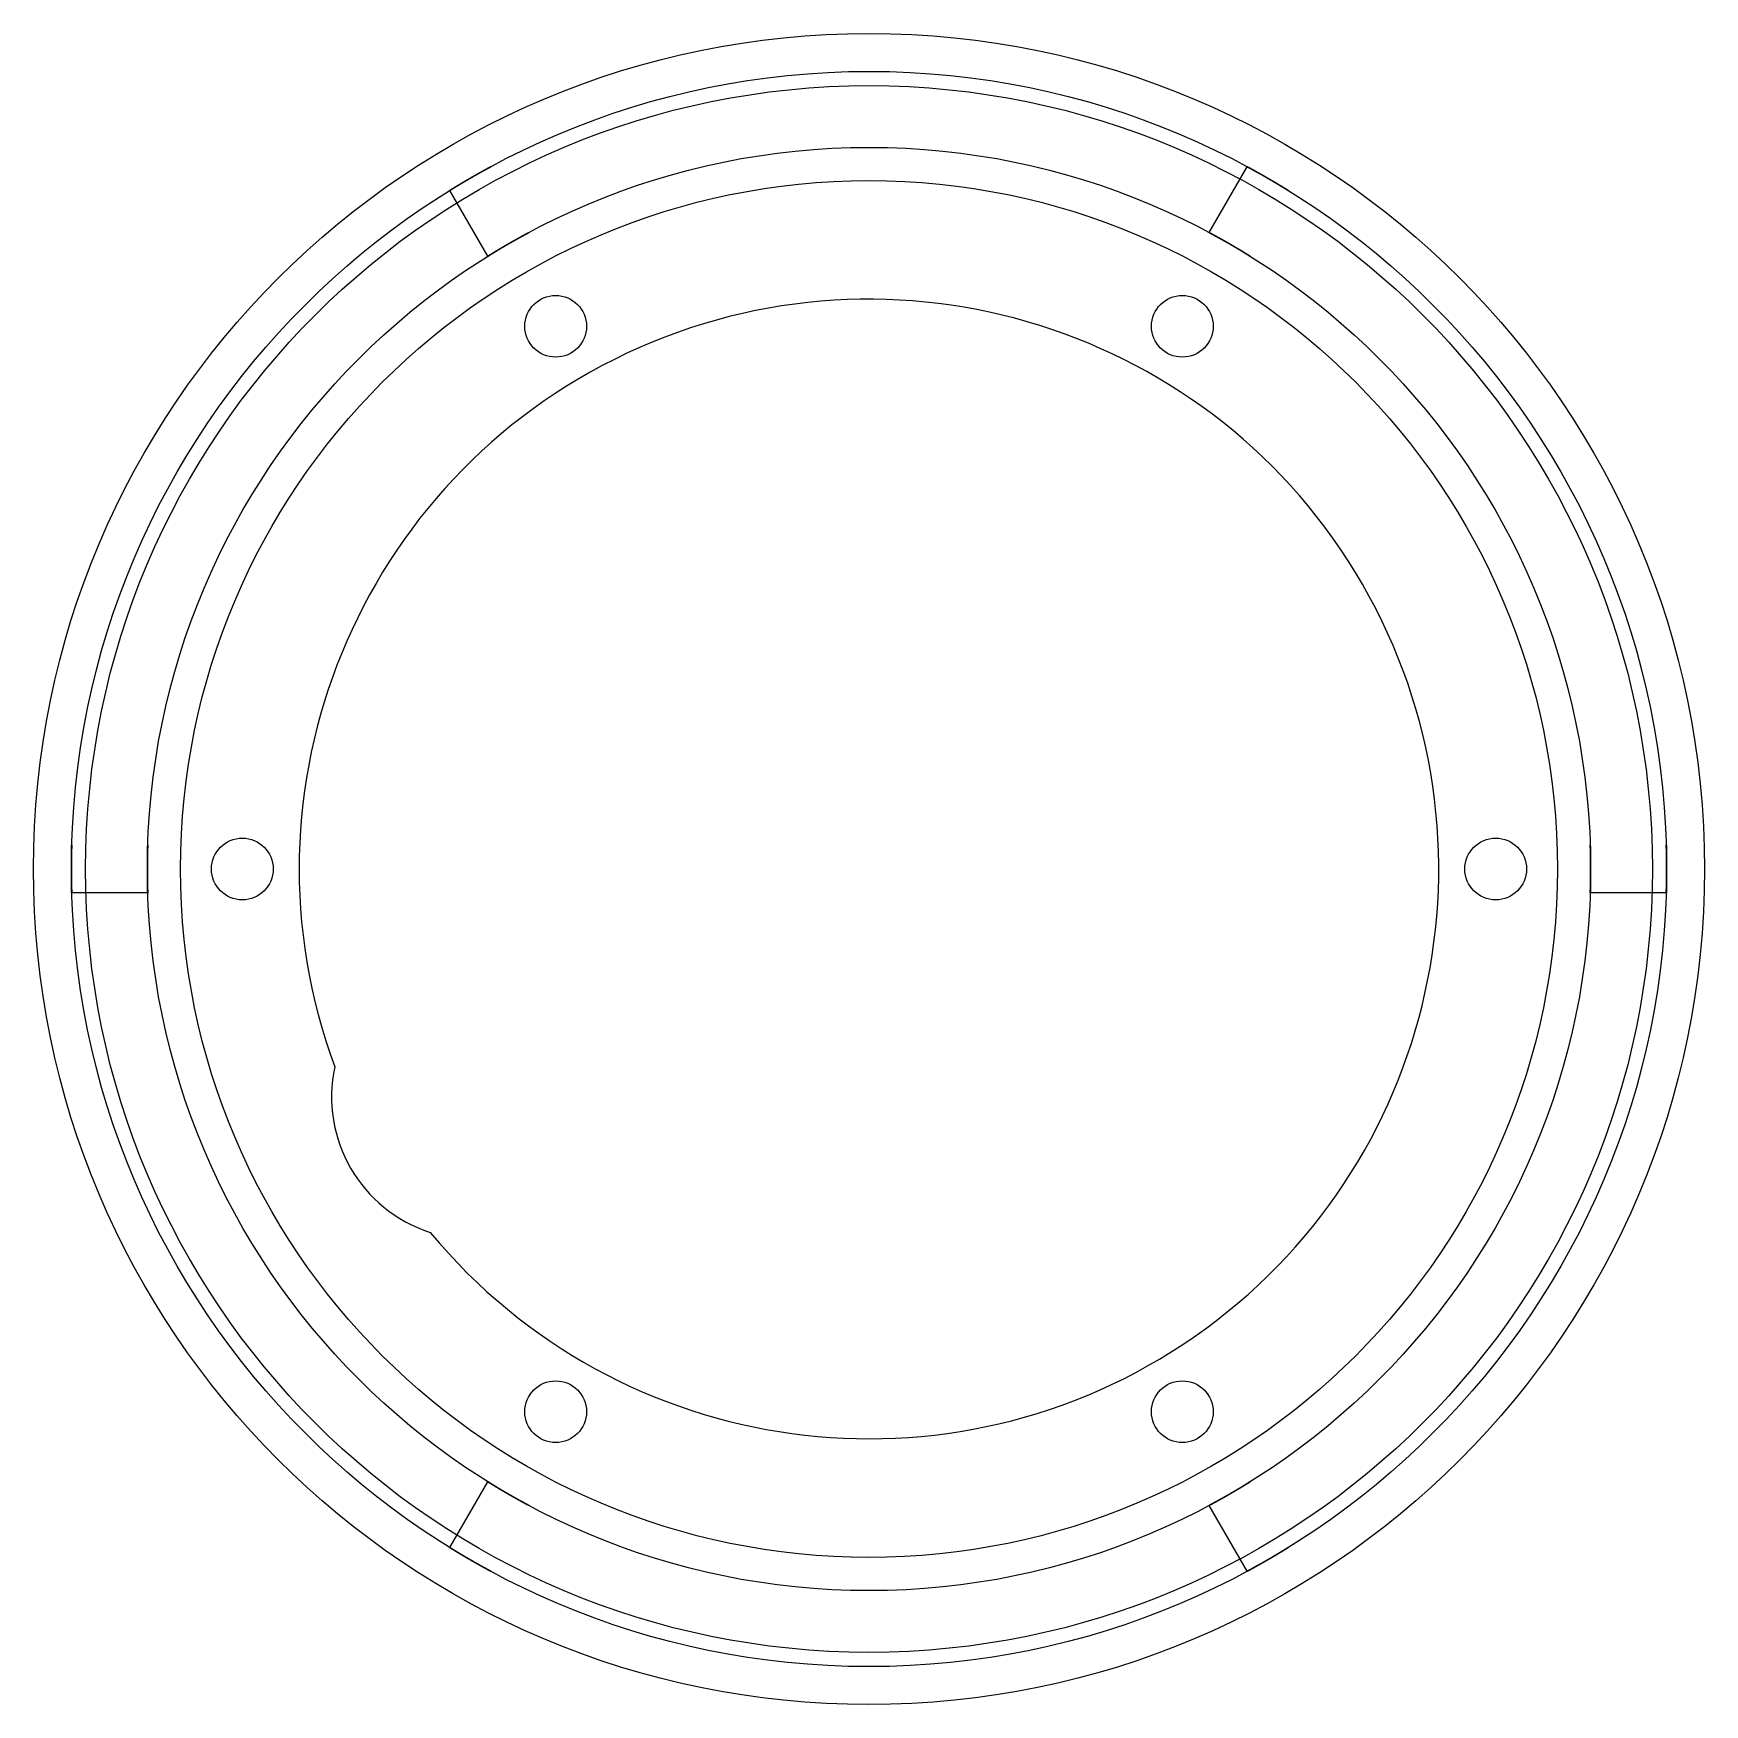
# Model space of a CAD drawing. Header units: millimetres. Extents: x -44 to 44, y -44 to 44.
import ezdxf

# ---------------------------------------------------------------- set-up
doc = ezdxf.new("R2010")
doc.units = ezdxf.units.MM

msp = doc.modelspace()

# ---------------------------------------------------------------- linework, layer by layer
for p, q in [((17.907, 33.516, 8.375), (19.908, 36.982, 8.375)), ((17.907, 33.516, 8.375), (19.908, 36.982, 8.375)), ((-20.072, 32.266, 8.375), (-22.073, 35.732, 8.375)), ((-20.072, 32.266, 8.375), (-22.073, 35.732, 8.375)), ((-15.688, 27.172, 6), (-15.688, 27.172, 3)), ((-15.688, 27.172, 6), (-15.688, 27.172, 3)), ((15.687, 27.172, 6), (15.687, 27.172, 3)), ((15.687, 27.172, 6), (15.687, 27.172, 3)), ((-44, 0, 3), (-44, 0, 5)), ((-44, 0, 3), (-44, 0, 5)), ((-42, 0, 12), (-42, 0, 9.625)), ((-42, 0, 7.125), (-42, 0, 5)), ((-42, 0, 7.125), (-42, 0, 5)), ((-42, 0, 12), (-42, 0, 9.625)), ((-41.25, 0), (-41.25, 0, 3)), ((-41.25, 0), (-41.25, 0, 3)), ((-31.375, 0, 6), (-31.375, 0, 3)), ((-31.375, 0, 6), (-31.375, 0, 3)), ((-38, 0, 6), (-38, 0, 7.125)), ((-38, 0, 9.625), (-38, 0, 12)), ((-38, 0, 9.625), (-38, 0, 12)), ((-38, 0, 6), (-38, 0, 7.125)), ((-36.25, 0), (-36.25, 0, 3)), ((-36.25, 0), (-36.25, 0, 3)), ((31.375, 0, 6), (31.375, 0, 3)), ((31.375, 0, 6), (31.375, 0, 3)), ((-37.979, -1.25, 8.375), (-41.981, -1.25, 8.375)), ((-37.979, -1.25, 8.375), (-41.981, -1.25, 8.375)), ((41.981, -1.25, 8.375), (37.979, -1.25, 8.375)), ((41.981, -1.25, 8.375), (37.979, -1.25, 8.375)), ((-28.132, -10.421, 6), (-28.132, -10.421, 3)), ((-28.132, -10.421, 6), (-28.132, -10.421, 3)), ((-23.103, -19.138, 6), (-23.103, -19.138, 3)), ((-23.103, -19.138, 6), (-23.103, -19.138, 3)), ((-15.688, -27.172, 6), (-15.688, -27.172, 3)), ((-15.688, -27.172, 6), (-15.688, -27.172, 3)), ((15.687, -27.172, 6), (15.687, -27.172, 3)), ((15.687, -27.172, 6), (15.687, -27.172, 3)), ((-22.073, -35.732, 8.375), (-20.072, -32.266, 8.375)), ((-22.073, -35.732, 8.375), (-20.072, -32.266, 8.375)), ((19.908, -36.982, 8.375), (17.907, -33.516, 8.375)), ((19.908, -36.982, 8.375), (17.907, -33.516, 8.375))]:
    msp.add_line(p, q)
for centre, radius in [((0, 0, 3), 44), ((0, 0, 5), 44), ((0, 0, 3), 44), ((0, 0, 5), 44), ((0, 0, 5), 42), ((0, 0, 5), 42), ((0, 0, 12), 42), ((0, 0, 12), 42), ((0, 0, 3), 41.25), ((0, 0), 41.25), ((0, 0, 3), 41.25), ((0, 0), 41.25), ((0, 0, 12), 38), ((0, 0, 6), 38), ((0, 0, 12), 38), ((0, 0, 6), 38), ((0, 0), 36.25), ((0, 0, 3), 36.25), ((0, 0), 36.25), ((0, 0, 3), 36.25), ((-16.5, 28.579, 3), 1.625), ((-16.5, 28.579, 6), 1.625), ((-16.5, 28.579, 3), 1.625), ((-16.5, 28.579, 6), 1.625), ((16.5, 28.579, 3), 1.625), ((16.5, 28.579, 6), 1.625), ((16.5, 28.579, 3), 1.625), ((16.5, 28.579, 6), 1.625), ((-33, 0, 3), 1.625), ((-33, 0, 6), 1.625), ((-33, 0, 3), 1.625), ((-33, 0, 6), 1.625), ((33, 0, 3), 1.625), ((33, 0, 6), 1.625), ((33, 0, 3), 1.625), ((33, 0, 6), 1.625), ((-16.5, -28.579, 3), 1.625), ((-16.5, -28.579, 6), 1.625), ((-16.5, -28.579, 3), 1.625), ((-16.5, -28.579, 6), 1.625), ((16.5, -28.579, 3), 1.625), ((16.5, -28.579, 6), 1.625), ((16.5, -28.579, 3), 1.625), ((16.5, -28.579, 6), 1.625)]:
    msp.add_circle(centre, radius)
for centre, radius, start, end in [((0, 0, 3), 30, -140.36299, 200.32627), ((0, 0, 6), 30, -140.36299, 200.32627), ((0, 0, 3), 30, -140.36299, 200.32627), ((0, 0, 6), 30, -140.36299, 200.32627), ((-20.8, -12, 3), 7.5, 167.84614, 252.11714), ((-20.8, -12, 6), 7.5, 167.84614, 252.11714), ((-20.8, -12, 6), 7.5, 167.84614, 252.11714), ((-20.8, -12, 3), 7.5, 167.84614, 252.11714)]:
    msp.add_arc(centre, radius, start, end)
for points, degree, knots in [([(-22.073, 35.732, 8.375), (-22.073, 35.732, 8.259), (-22.062, 35.739, 8.142), (-22.041, 35.752, 8.026), (-22.008, 35.772, 7.913), (-21.965, 35.799, 7.803), (-21.91, 35.833, 7.697), (-21.798, 35.901, 7.532), (-21.747, 35.931, 7.469), (-21.692, 35.965, 7.409), (-21.631, 36.002, 7.354), (-21.565, 36.041, 7.304), (-21.494, 36.084, 7.26), (-21.363, 36.161, 7.196), (-21.306, 36.195, 7.173), (-21.247, 36.229, 7.154), (-21.187, 36.265, 7.14), (-21.125, 36.301, 7.13), (-21.063, 36.337, 7.125), (-20.917, 36.421, 7.125), (-20.834, 36.469, 7.134), (-20.752, 36.515, 7.151), (-20.672, 36.561, 7.176), (-20.596, 36.603, 7.209), (-20.524, 36.644, 7.248), (-20.381, 36.724, 7.342), (-20.312, 36.762, 7.399), (-20.248, 36.797, 7.461), (-20.191, 36.829, 7.528), (-20.139, 36.857, 7.599), (-20.094, 36.881, 7.673), (-20.013, 36.925, 7.834), (-19.978, 36.944, 7.92), (-19.95, 36.959, 8.009), (-19.929, 36.971, 8.1), (-19.915, 36.978, 8.191), (-19.908, 36.982, 8.283), (-19.908, 36.982, 8.467), (-19.915, 36.978, 8.559), (-19.929, 36.971, 8.65), (-19.95, 36.959, 8.741), (-19.978, 36.944, 8.83), (-20.013, 36.925, 8.916), (-20.094, 36.881, 9.077), (-20.139, 36.857, 9.151), (-20.191, 36.829, 9.222), (-20.248, 36.797, 9.289), (-20.312, 36.762, 9.351), (-20.381, 36.724, 9.408), (-20.574, 36.616, 9.535), (-20.707, 36.541, 9.597), (-20.852, 36.459, 9.637), (-21.002, 36.373, 9.648), (-21.15, 36.287, 9.632), (-21.291, 36.204, 9.59), (-21.494, 36.084, 9.49), (-21.565, 36.041, 9.446), (-21.631, 36.002, 9.396), (-21.692, 35.965, 9.341), (-21.747, 35.931, 9.281), (-21.798, 35.901, 9.218), (-21.91, 35.833, 9.053), (-21.965, 35.799, 8.947), (-22.008, 35.772, 8.837), (-22.041, 35.752, 8.724), (-22.062, 35.739, 8.608), (-22.073, 35.732, 8.491), (-22.073, 35.732, 8.375)], 7, [0, 0, 0, 0, 0, 0, 0, 0, 0.356659, 0.356659, 0.356659, 0.356659, 0.356659, 0.356659, 0.595954, 0.595954, 0.595954, 0.595954, 0.595954, 0.595954, 0.769286, 0.769286, 0.769286, 0.769286, 0.769286, 0.769286, 1, 1, 1, 1, 1, 1, 1.25777, 1.25777, 1.25777, 1.25777, 1.25777, 1.25777, 1.539754, 1.539754, 1.539754, 1.539754, 1.539754, 1.539754, 1.821738, 1.821738, 1.821738, 1.821738, 1.821738, 1.821738, 2.079507, 2.079507, 2.079507, 2.079507, 2.079507, 2.079507, 2.481735, 2.481735, 2.481735, 2.481735, 2.481735, 2.481735, 2.720094, 2.720094, 2.720094, 2.720094, 2.720094, 2.720094, 3.075357, 3.075357, 3.075357, 3.075357, 3.075357, 3.075357, 3.075357, 3.075357]), ([(-22.073, 35.732, 8.375), (-22.073, 35.732, 8.259), (-22.062, 35.739, 8.142), (-22.041, 35.752, 8.026), (-22.008, 35.772, 7.913), (-21.965, 35.799, 7.803), (-21.91, 35.833, 7.697), (-21.798, 35.901, 7.532), (-21.747, 35.931, 7.469), (-21.692, 35.965, 7.409), (-21.631, 36.002, 7.354), (-21.565, 36.041, 7.304), (-21.494, 36.084, 7.26), (-21.363, 36.161, 7.196), (-21.306, 36.195, 7.173), (-21.247, 36.229, 7.154), (-21.187, 36.265, 7.14), (-21.125, 36.301, 7.13), (-21.063, 36.337, 7.125), (-20.917, 36.421, 7.125), (-20.834, 36.469, 7.134), (-20.752, 36.515, 7.151), (-20.672, 36.561, 7.176), (-20.596, 36.603, 7.209), (-20.524, 36.644, 7.248), (-20.381, 36.724, 7.342), (-20.312, 36.762, 7.399), (-20.248, 36.797, 7.461), (-20.191, 36.829, 7.528), (-20.139, 36.857, 7.599), (-20.094, 36.881, 7.673), (-20.013, 36.925, 7.834), (-19.978, 36.944, 7.92), (-19.95, 36.959, 8.009), (-19.929, 36.971, 8.1), (-19.915, 36.978, 8.191), (-19.908, 36.982, 8.283), (-19.908, 36.982, 8.467), (-19.915, 36.978, 8.559), (-19.929, 36.971, 8.65), (-19.95, 36.959, 8.741), (-19.978, 36.944, 8.83), (-20.013, 36.925, 8.916), (-20.094, 36.881, 9.077), (-20.139, 36.857, 9.151), (-20.191, 36.829, 9.222), (-20.248, 36.797, 9.289), (-20.312, 36.762, 9.351), (-20.381, 36.724, 9.408), (-20.574, 36.616, 9.535), (-20.707, 36.541, 9.597), (-20.852, 36.459, 9.637), (-21.002, 36.373, 9.648), (-21.15, 36.287, 9.632), (-21.291, 36.204, 9.59), (-21.494, 36.084, 9.49), (-21.565, 36.041, 9.446), (-21.631, 36.002, 9.396), (-21.692, 35.965, 9.341), (-21.747, 35.931, 9.281), (-21.798, 35.901, 9.218), (-21.91, 35.833, 9.053), (-21.965, 35.799, 8.947), (-22.008, 35.772, 8.837), (-22.041, 35.752, 8.724), (-22.062, 35.739, 8.608), (-22.073, 35.732, 8.491), (-22.073, 35.732, 8.375)], 7, [0, 0, 0, 0, 0, 0, 0, 0, 0.356659, 0.356659, 0.356659, 0.356659, 0.356659, 0.356659, 0.595954, 0.595954, 0.595954, 0.595954, 0.595954, 0.595954, 0.769286, 0.769286, 0.769286, 0.769286, 0.769286, 0.769286, 1, 1, 1, 1, 1, 1, 1.25777, 1.25777, 1.25777, 1.25777, 1.25777, 1.25777, 1.539754, 1.539754, 1.539754, 1.539754, 1.539754, 1.539754, 1.821738, 1.821738, 1.821738, 1.821738, 1.821738, 1.821738, 2.079507, 2.079507, 2.079507, 2.079507, 2.079507, 2.079507, 2.481735, 2.481735, 2.481735, 2.481735, 2.481735, 2.481735, 2.720094, 2.720094, 2.720094, 2.720094, 2.720094, 2.720094, 3.075357, 3.075357, 3.075357, 3.075357, 3.075357, 3.075357, 3.075357, 3.075357]), ([(19.908, 36.982, 8.375), (19.908, 36.982, 8.259), (19.919, 36.976, 8.142), (19.942, 36.964, 8.026), (19.975, 36.946, 7.913), (20.02, 36.921, 7.803), (20.077, 36.891, 7.697), (20.192, 36.828, 7.532), (20.244, 36.799, 7.469), (20.301, 36.768, 7.409), (20.363, 36.734, 7.354), (20.43, 36.696, 7.304), (20.503, 36.656, 7.26), (20.635, 36.582, 7.196), (20.692, 36.549, 7.173), (20.752, 36.515, 7.154), (20.813, 36.481, 7.14), (20.875, 36.445, 7.13), (20.937, 36.409, 7.125), (21.083, 36.325, 7.125), (21.166, 36.277, 7.134), (21.247, 36.229, 7.151), (21.326, 36.183, 7.176), (21.402, 36.138, 7.209), (21.473, 36.096, 7.248), (21.613, 36.012, 7.342), (21.681, 35.971, 7.399), (21.743, 35.934, 7.461), (21.799, 35.9, 7.528), (21.849, 35.869, 7.599), (21.893, 35.843, 7.673), (21.972, 35.794, 7.834), (22.006, 35.774, 7.92), (22.033, 35.757, 8.009), (22.053, 35.744, 8.1), (22.067, 35.736, 8.191), (22.073, 35.732, 8.283), (22.073, 35.732, 8.467), (22.067, 35.736, 8.559), (22.053, 35.744, 8.65), (22.033, 35.757, 8.741), (22.006, 35.774, 8.83), (21.972, 35.794, 8.916), (21.893, 35.843, 9.077), (21.849, 35.869, 9.151), (21.799, 35.9, 9.222), (21.743, 35.934, 9.289), (21.681, 35.971, 9.351), (21.613, 36.012, 9.408), (21.423, 36.126, 9.535), (21.292, 36.203, 9.597), (21.149, 36.288, 9.637), (20.999, 36.375, 9.648), (20.85, 36.46, 9.632), (20.708, 36.54, 9.59), (20.503, 36.656, 9.49), (20.43, 36.696, 9.446), (20.363, 36.734, 9.396), (20.301, 36.768, 9.341), (20.244, 36.799, 9.281), (20.192, 36.828, 9.218), (20.077, 36.891, 9.053), (20.02, 36.921, 8.947), (19.975, 36.946, 8.837), (19.942, 36.964, 8.724), (19.919, 36.976, 8.608), (19.908, 36.982, 8.491), (19.908, 36.982, 8.375)], 7, [0, 0, 0, 0, 0, 0, 0, 0, 0.356659, 0.356659, 0.356659, 0.356659, 0.356659, 0.356659, 0.595954, 0.595954, 0.595954, 0.595954, 0.595954, 0.595954, 0.769286, 0.769286, 0.769286, 0.769286, 0.769286, 0.769286, 1, 1, 1, 1, 1, 1, 1.25777, 1.25777, 1.25777, 1.25777, 1.25777, 1.25777, 1.539754, 1.539754, 1.539754, 1.539754, 1.539754, 1.539754, 1.821738, 1.821738, 1.821738, 1.821738, 1.821738, 1.821738, 2.079507, 2.079507, 2.079507, 2.079507, 2.079507, 2.079507, 2.481735, 2.481735, 2.481735, 2.481735, 2.481735, 2.481735, 2.720094, 2.720094, 2.720094, 2.720094, 2.720094, 2.720094, 3.075357, 3.075357, 3.075357, 3.075357, 3.075357, 3.075357, 3.075357, 3.075357]), ([(19.908, 36.982, 8.375), (19.908, 36.982, 8.259), (19.919, 36.976, 8.142), (19.942, 36.964, 8.026), (19.975, 36.946, 7.913), (20.02, 36.921, 7.803), (20.077, 36.891, 7.697), (20.192, 36.828, 7.532), (20.244, 36.799, 7.469), (20.301, 36.768, 7.409), (20.363, 36.734, 7.354), (20.43, 36.696, 7.304), (20.503, 36.656, 7.26), (20.635, 36.582, 7.196), (20.692, 36.549, 7.173), (20.752, 36.515, 7.154), (20.813, 36.481, 7.14), (20.875, 36.445, 7.13), (20.937, 36.409, 7.125), (21.083, 36.325, 7.125), (21.166, 36.277, 7.134), (21.247, 36.229, 7.151), (21.326, 36.183, 7.176), (21.402, 36.138, 7.209), (21.473, 36.096, 7.248), (21.613, 36.012, 7.342), (21.681, 35.971, 7.399), (21.743, 35.934, 7.461), (21.799, 35.9, 7.528), (21.849, 35.869, 7.599), (21.893, 35.843, 7.673), (21.972, 35.794, 7.834), (22.006, 35.774, 7.92), (22.033, 35.757, 8.009), (22.053, 35.744, 8.1), (22.067, 35.736, 8.191), (22.073, 35.732, 8.283), (22.073, 35.732, 8.467), (22.067, 35.736, 8.559), (22.053, 35.744, 8.65), (22.033, 35.757, 8.741), (22.006, 35.774, 8.83), (21.972, 35.794, 8.916), (21.893, 35.843, 9.077), (21.849, 35.869, 9.151), (21.799, 35.9, 9.222), (21.743, 35.934, 9.289), (21.681, 35.971, 9.351), (21.613, 36.012, 9.408), (21.423, 36.126, 9.535), (21.292, 36.203, 9.597), (21.149, 36.288, 9.637), (20.999, 36.375, 9.648), (20.85, 36.46, 9.632), (20.708, 36.54, 9.59), (20.503, 36.656, 9.49), (20.43, 36.696, 9.446), (20.363, 36.734, 9.396), (20.301, 36.768, 9.341), (20.244, 36.799, 9.281), (20.192, 36.828, 9.218), (20.077, 36.891, 9.053), (20.02, 36.921, 8.947), (19.975, 36.946, 8.837), (19.942, 36.964, 8.724), (19.919, 36.976, 8.608), (19.908, 36.982, 8.491), (19.908, 36.982, 8.375)], 7, [0, 0, 0, 0, 0, 0, 0, 0, 0.356659, 0.356659, 0.356659, 0.356659, 0.356659, 0.356659, 0.595954, 0.595954, 0.595954, 0.595954, 0.595954, 0.595954, 0.769286, 0.769286, 0.769286, 0.769286, 0.769286, 0.769286, 1, 1, 1, 1, 1, 1, 1.25777, 1.25777, 1.25777, 1.25777, 1.25777, 1.25777, 1.539754, 1.539754, 1.539754, 1.539754, 1.539754, 1.539754, 1.821738, 1.821738, 1.821738, 1.821738, 1.821738, 1.821738, 2.079507, 2.079507, 2.079507, 2.079507, 2.079507, 2.079507, 2.481735, 2.481735, 2.481735, 2.481735, 2.481735, 2.481735, 2.720094, 2.720094, 2.720094, 2.720094, 2.720094, 2.720094, 3.075357, 3.075357, 3.075357, 3.075357, 3.075357, 3.075357, 3.075357, 3.075357]), ([(-20.072, 32.266, 8.375), (-20.072, 32.266, 8.258), (-20.061, 32.273, 8.142), (-20.04, 32.286, 8.026), (-20.008, 32.306, 7.913), (-19.964, 32.333, 7.803), (-19.909, 32.367, 7.697), (-19.797, 32.436, 7.532), (-19.747, 32.466, 7.469), (-19.691, 32.5, 7.409), (-19.63, 32.537, 7.354), (-19.564, 32.577, 7.304), (-19.493, 32.619, 7.26), (-19.363, 32.697, 7.196), (-19.306, 32.73, 7.173), (-19.247, 32.765, 7.154), (-19.187, 32.801, 7.14), (-19.125, 32.837, 7.13), (-19.063, 32.873, 7.125), (-18.917, 32.957, 7.125), (-18.834, 33.005, 7.134), (-18.752, 33.051, 7.151), (-18.672, 33.096, 7.176), (-18.596, 33.139, 7.209), (-18.524, 33.18, 7.248), (-18.381, 33.259, 7.342), (-18.311, 33.297, 7.399), (-18.247, 33.332, 7.461), (-18.19, 33.364, 7.528), (-18.139, 33.391, 7.599), (-18.094, 33.416, 7.673), (-18.012, 33.46, 7.834), (-17.977, 33.479, 7.92), (-17.949, 33.494, 8.009), (-17.928, 33.505, 8.1), (-17.914, 33.512, 8.191), (-17.907, 33.516, 8.283), (-17.907, 33.516, 8.467), (-17.914, 33.512, 8.559), (-17.928, 33.505, 8.65), (-17.949, 33.494, 8.741), (-17.977, 33.479, 8.83), (-18.012, 33.46, 8.916), (-18.094, 33.416, 9.077), (-18.139, 33.391, 9.151), (-18.19, 33.364, 9.222), (-18.247, 33.332, 9.289), (-18.311, 33.297, 9.351), (-18.381, 33.259, 9.408), (-18.574, 33.152, 9.535), (-18.707, 33.077, 9.597), (-18.852, 32.995, 9.637), (-19.002, 32.909, 9.648), (-19.15, 32.822, 9.632), (-19.291, 32.74, 9.59), (-19.493, 32.619, 9.49), (-19.564, 32.577, 9.446), (-19.63, 32.537, 9.396), (-19.691, 32.5, 9.341), (-19.747, 32.466, 9.281), (-19.797, 32.436, 9.218), (-19.909, 32.367, 9.053), (-19.964, 32.333, 8.947), (-20.008, 32.306, 8.837), (-20.04, 32.286, 8.724), (-20.061, 32.273, 8.608), (-20.072, 32.266, 8.491), (-20.072, 32.266, 8.375)], 7, [0, 0, 0, 0, 0, 0, 0, 0, 0.356652, 0.356652, 0.356652, 0.356652, 0.356652, 0.356652, 0.59595, 0.59595, 0.59595, 0.59595, 0.59595, 0.59595, 0.769283, 0.769283, 0.769283, 0.769283, 0.769283, 0.769283, 1, 1, 1, 1, 1, 1, 1.257771, 1.257771, 1.257771, 1.257771, 1.257771, 1.257771, 1.539749, 1.539749, 1.539749, 1.539749, 1.539749, 1.539749, 1.821727, 1.821727, 1.821727, 1.821727, 1.821727, 1.821727, 2.079499, 2.079499, 2.079499, 2.079499, 2.079499, 2.079499, 2.48173, 2.48173, 2.48173, 2.48173, 2.48173, 2.48173, 2.720091, 2.720091, 2.720091, 2.720091, 2.720091, 2.720091, 3.075346, 3.075346, 3.075346, 3.075346, 3.075346, 3.075346, 3.075346, 3.075346]), ([(-20.072, 32.266, 8.375), (-20.072, 32.266, 8.258), (-20.061, 32.273, 8.142), (-20.04, 32.286, 8.026), (-20.008, 32.306, 7.913), (-19.964, 32.333, 7.803), (-19.909, 32.367, 7.697), (-19.797, 32.436, 7.532), (-19.747, 32.466, 7.469), (-19.691, 32.5, 7.409), (-19.63, 32.537, 7.354), (-19.564, 32.577, 7.304), (-19.493, 32.619, 7.26), (-19.363, 32.697, 7.196), (-19.306, 32.73, 7.173), (-19.247, 32.765, 7.154), (-19.187, 32.801, 7.14), (-19.125, 32.837, 7.13), (-19.063, 32.873, 7.125), (-18.917, 32.957, 7.125), (-18.834, 33.005, 7.134), (-18.752, 33.051, 7.151), (-18.672, 33.096, 7.176), (-18.596, 33.139, 7.209), (-18.524, 33.18, 7.248), (-18.381, 33.259, 7.342), (-18.311, 33.297, 7.399), (-18.247, 33.332, 7.461), (-18.19, 33.364, 7.528), (-18.139, 33.391, 7.599), (-18.094, 33.416, 7.673), (-18.012, 33.46, 7.834), (-17.977, 33.479, 7.92), (-17.949, 33.494, 8.009), (-17.928, 33.505, 8.1), (-17.914, 33.512, 8.191), (-17.907, 33.516, 8.283), (-17.907, 33.516, 8.467), (-17.914, 33.512, 8.559), (-17.928, 33.505, 8.65), (-17.949, 33.494, 8.741), (-17.977, 33.479, 8.83), (-18.012, 33.46, 8.916), (-18.094, 33.416, 9.077), (-18.139, 33.391, 9.151), (-18.19, 33.364, 9.222), (-18.247, 33.332, 9.289), (-18.311, 33.297, 9.351), (-18.381, 33.259, 9.408), (-18.574, 33.152, 9.535), (-18.707, 33.077, 9.597), (-18.852, 32.995, 9.637), (-19.002, 32.909, 9.648), (-19.15, 32.822, 9.632), (-19.291, 32.74, 9.59), (-19.493, 32.619, 9.49), (-19.564, 32.577, 9.446), (-19.63, 32.537, 9.396), (-19.691, 32.5, 9.341), (-19.747, 32.466, 9.281), (-19.797, 32.436, 9.218), (-19.909, 32.367, 9.053), (-19.964, 32.333, 8.947), (-20.008, 32.306, 8.837), (-20.04, 32.286, 8.724), (-20.061, 32.273, 8.608), (-20.072, 32.266, 8.491), (-20.072, 32.266, 8.375)], 7, [0, 0, 0, 0, 0, 0, 0, 0, 0.356652, 0.356652, 0.356652, 0.356652, 0.356652, 0.356652, 0.59595, 0.59595, 0.59595, 0.59595, 0.59595, 0.59595, 0.769283, 0.769283, 0.769283, 0.769283, 0.769283, 0.769283, 1, 1, 1, 1, 1, 1, 1.257771, 1.257771, 1.257771, 1.257771, 1.257771, 1.257771, 1.539749, 1.539749, 1.539749, 1.539749, 1.539749, 1.539749, 1.821727, 1.821727, 1.821727, 1.821727, 1.821727, 1.821727, 2.079499, 2.079499, 2.079499, 2.079499, 2.079499, 2.079499, 2.48173, 2.48173, 2.48173, 2.48173, 2.48173, 2.48173, 2.720091, 2.720091, 2.720091, 2.720091, 2.720091, 2.720091, 3.075346, 3.075346, 3.075346, 3.075346, 3.075346, 3.075346, 3.075346, 3.075346]), ([(17.907, 33.516, 8.375), (17.907, 33.516, 8.258), (17.918, 33.51, 8.142), (17.941, 33.498, 8.026), (17.974, 33.48, 7.913), (18.02, 33.456, 7.803), (18.076, 33.425, 7.697), (18.192, 33.363, 7.532), (18.243, 33.335, 7.469), (18.3, 33.303, 7.409), (18.363, 33.269, 7.354), (18.43, 33.232, 7.304), (18.502, 33.191, 7.26), (18.634, 33.117, 7.196), (18.692, 33.085, 7.173), (18.752, 33.051, 7.154), (18.813, 33.016, 7.14), (18.875, 32.981, 7.13), (18.937, 32.945, 7.125), (19.083, 32.861, 7.125), (19.166, 32.813, 7.134), (19.247, 32.765, 7.151), (19.326, 32.719, 7.176), (19.401, 32.674, 7.209), (19.472, 32.632, 7.248), (19.613, 32.548, 7.342), (19.681, 32.507, 7.399), (19.743, 32.469, 7.461), (19.799, 32.435, 7.528), (19.849, 32.404, 7.599), (19.892, 32.378, 7.673), (19.971, 32.329, 7.834), (20.005, 32.308, 7.92), (20.032, 32.291, 8.009), (20.052, 32.279, 8.1), (20.066, 32.27, 8.191), (20.072, 32.266, 8.283), (20.072, 32.266, 8.467), (20.066, 32.27, 8.559), (20.052, 32.279, 8.65), (20.032, 32.291, 8.741), (20.005, 32.308, 8.83), (19.971, 32.329, 8.916), (19.892, 32.378, 9.077), (19.849, 32.404, 9.151), (19.799, 32.435, 9.222), (19.743, 32.469, 9.289), (19.681, 32.507, 9.351), (19.613, 32.548, 9.408), (19.423, 32.661, 9.535), (19.292, 32.739, 9.597), (19.149, 32.824, 9.637), (18.999, 32.911, 9.648), (18.85, 32.996, 9.632), (18.708, 33.076, 9.59), (18.502, 33.191, 9.49), (18.43, 33.232, 9.446), (18.363, 33.269, 9.396), (18.3, 33.303, 9.341), (18.243, 33.335, 9.281), (18.192, 33.363, 9.218), (18.076, 33.425, 9.053), (18.02, 33.456, 8.947), (17.974, 33.48, 8.837), (17.941, 33.498, 8.724), (17.918, 33.51, 8.608), (17.907, 33.516, 8.491), (17.907, 33.516, 8.375)], 7, [0, 0, 0, 0, 0, 0, 0, 0, 0.356652, 0.356652, 0.356652, 0.356652, 0.356652, 0.356652, 0.59595, 0.59595, 0.59595, 0.59595, 0.59595, 0.59595, 0.769283, 0.769283, 0.769283, 0.769283, 0.769283, 0.769283, 1, 1, 1, 1, 1, 1, 1.257771, 1.257771, 1.257771, 1.257771, 1.257771, 1.257771, 1.539749, 1.539749, 1.539749, 1.539749, 1.539749, 1.539749, 1.821727, 1.821727, 1.821727, 1.821727, 1.821727, 1.821727, 2.079499, 2.079499, 2.079499, 2.079499, 2.079499, 2.079499, 2.48173, 2.48173, 2.48173, 2.48173, 2.48173, 2.48173, 2.720091, 2.720091, 2.720091, 2.720091, 2.720091, 2.720091, 3.075346, 3.075346, 3.075346, 3.075346, 3.075346, 3.075346, 3.075346, 3.075346]), ([(17.907, 33.516, 8.375), (17.907, 33.516, 8.258), (17.918, 33.51, 8.142), (17.941, 33.498, 8.026), (17.974, 33.48, 7.913), (18.02, 33.456, 7.803), (18.076, 33.425, 7.697), (18.192, 33.363, 7.532), (18.243, 33.335, 7.469), (18.3, 33.303, 7.409), (18.363, 33.269, 7.354), (18.43, 33.232, 7.304), (18.502, 33.191, 7.26), (18.634, 33.117, 7.196), (18.692, 33.085, 7.173), (18.752, 33.051, 7.154), (18.813, 33.016, 7.14), (18.875, 32.981, 7.13), (18.937, 32.945, 7.125), (19.083, 32.861, 7.125), (19.166, 32.813, 7.134), (19.247, 32.765, 7.151), (19.326, 32.719, 7.176), (19.401, 32.674, 7.209), (19.472, 32.632, 7.248), (19.613, 32.548, 7.342), (19.681, 32.507, 7.399), (19.743, 32.469, 7.461), (19.799, 32.435, 7.528), (19.849, 32.404, 7.599), (19.892, 32.378, 7.673), (19.971, 32.329, 7.834), (20.005, 32.308, 7.92), (20.032, 32.291, 8.009), (20.052, 32.279, 8.1), (20.066, 32.27, 8.191), (20.072, 32.266, 8.283), (20.072, 32.266, 8.467), (20.066, 32.27, 8.559), (20.052, 32.279, 8.65), (20.032, 32.291, 8.741), (20.005, 32.308, 8.83), (19.971, 32.329, 8.916), (19.892, 32.378, 9.077), (19.849, 32.404, 9.151), (19.799, 32.435, 9.222), (19.743, 32.469, 9.289), (19.681, 32.507, 9.351), (19.613, 32.548, 9.408), (19.423, 32.661, 9.535), (19.292, 32.739, 9.597), (19.149, 32.824, 9.637), (18.999, 32.911, 9.648), (18.85, 32.996, 9.632), (18.708, 33.076, 9.59), (18.502, 33.191, 9.49), (18.43, 33.232, 9.446), (18.363, 33.269, 9.396), (18.3, 33.303, 9.341), (18.243, 33.335, 9.281), (18.192, 33.363, 9.218), (18.076, 33.425, 9.053), (18.02, 33.456, 8.947), (17.974, 33.48, 8.837), (17.941, 33.498, 8.724), (17.918, 33.51, 8.608), (17.907, 33.516, 8.491), (17.907, 33.516, 8.375)], 7, [0, 0, 0, 0, 0, 0, 0, 0, 0.356652, 0.356652, 0.356652, 0.356652, 0.356652, 0.356652, 0.59595, 0.59595, 0.59595, 0.59595, 0.59595, 0.59595, 0.769283, 0.769283, 0.769283, 0.769283, 0.769283, 0.769283, 1, 1, 1, 1, 1, 1, 1.257771, 1.257771, 1.257771, 1.257771, 1.257771, 1.257771, 1.539749, 1.539749, 1.539749, 1.539749, 1.539749, 1.539749, 1.821727, 1.821727, 1.821727, 1.821727, 1.821727, 1.821727, 2.079499, 2.079499, 2.079499, 2.079499, 2.079499, 2.079499, 2.48173, 2.48173, 2.48173, 2.48173, 2.48173, 2.48173, 2.720091, 2.720091, 2.720091, 2.720091, 2.720091, 2.720091, 3.075346, 3.075346, 3.075346, 3.075346, 3.075346, 3.075346, 3.075346, 3.075346]), ([(-42, 0, 7.125), (-42, 0.112, 7.125), (-42, 0.224, 7.137), (-41.999, 0.333, 7.161), (-41.998, 0.437, 7.196), (-41.997, 0.535, 7.24), (-41.994, 0.726, 7.351), (-41.992, 0.817, 7.418), (-41.991, 0.898, 7.493), (-41.989, 0.97, 7.575), (-41.987, 1.031, 7.661), (-41.985, 1.139, 7.848), (-41.983, 1.184, 7.949), (-41.982, 1.217, 8.054), (-41.982, 1.239, 8.16), (-41.981, 1.25, 8.268), (-41.981, 1.25, 8.482), (-41.982, 1.239, 8.59), (-41.982, 1.217, 8.696), (-41.983, 1.184, 8.801), (-41.985, 1.139, 8.902), (-41.987, 1.031, 9.089), (-41.989, 0.97, 9.175), (-41.991, 0.898, 9.257), (-41.992, 0.817, 9.332), (-41.994, 0.726, 9.399), (-41.997, 0.535, 9.51), (-41.998, 0.437, 9.554), (-41.999, 0.333, 9.589), (-42, 0.224, 9.613), (-42, 0.112, 9.625), (-42, 0, 9.625)], 6, [0, 0, 0, 0, 0, 0, 0, 1, 1, 1, 1, 1, 2.11727, 2.11727, 2.11727, 2.11727, 2.11727, 3.339494, 3.339494, 3.339494, 3.339494, 3.339494, 4.561719, 4.561719, 4.561719, 4.561719, 4.561719, 5.678988, 5.678988, 5.678988, 5.678988, 5.678988, 6.679004, 6.679004, 6.679004, 6.679004, 6.679004, 6.679004, 6.679004]), ([(-42, 0, 7.125), (-42, 0.112, 7.125), (-42, 0.224, 7.137), (-41.999, 0.333, 7.161), (-41.998, 0.437, 7.196), (-41.997, 0.535, 7.24), (-41.994, 0.726, 7.351), (-41.992, 0.817, 7.418), (-41.991, 0.898, 7.493), (-41.989, 0.97, 7.575), (-41.987, 1.031, 7.661), (-41.985, 1.139, 7.848), (-41.983, 1.184, 7.949), (-41.982, 1.217, 8.054), (-41.982, 1.239, 8.16), (-41.981, 1.25, 8.268), (-41.981, 1.25, 8.482), (-41.982, 1.239, 8.59), (-41.982, 1.217, 8.696), (-41.983, 1.184, 8.801), (-41.985, 1.139, 8.902), (-41.987, 1.031, 9.089), (-41.989, 0.97, 9.175), (-41.991, 0.898, 9.257), (-41.992, 0.817, 9.332), (-41.994, 0.726, 9.399), (-41.997, 0.535, 9.51), (-41.998, 0.437, 9.554), (-41.999, 0.333, 9.589), (-42, 0.224, 9.613), (-42, 0.112, 9.625), (-42, 0, 9.625)], 6, [0, 0, 0, 0, 0, 0, 0, 1, 1, 1, 1, 1, 2.11727, 2.11727, 2.11727, 2.11727, 2.11727, 3.339494, 3.339494, 3.339494, 3.339494, 3.339494, 4.561719, 4.561719, 4.561719, 4.561719, 4.561719, 5.678988, 5.678988, 5.678988, 5.678988, 5.678988, 6.679004, 6.679004, 6.679004, 6.679004, 6.679004, 6.679004, 6.679004]), ([(-38, 0, 7.125), (-38, 0.112, 7.125), (-38, 0.224, 7.137), (-37.999, 0.333, 7.161), (-37.998, 0.437, 7.196), (-37.996, 0.535, 7.24), (-37.993, 0.726, 7.351), (-37.991, 0.817, 7.418), (-37.99, 0.898, 7.493), (-37.988, 0.97, 7.575), (-37.986, 1.031, 7.661), (-37.983, 1.139, 7.848), (-37.982, 1.184, 7.949), (-37.981, 1.217, 8.054), (-37.98, 1.239, 8.16), (-37.979, 1.25, 8.268), (-37.979, 1.25, 8.482), (-37.98, 1.239, 8.59), (-37.981, 1.217, 8.696), (-37.982, 1.184, 8.801), (-37.983, 1.139, 8.902), (-37.986, 1.031, 9.089), (-37.988, 0.97, 9.175), (-37.99, 0.898, 9.257), (-37.991, 0.817, 9.332), (-37.993, 0.726, 9.399), (-37.996, 0.535, 9.51), (-37.998, 0.437, 9.554), (-37.999, 0.333, 9.589), (-38, 0.224, 9.613), (-38, 0.112, 9.625), (-38, 0, 9.625)], 6, [0, 0, 0, 0, 0, 0, 0, 1, 1, 1, 1, 1, 2.117264, 2.117264, 2.117264, 2.117264, 2.117264, 3.339448, 3.339448, 3.339448, 3.339448, 3.339448, 4.561631, 4.561631, 4.561631, 4.561631, 4.561631, 5.678896, 5.678896, 5.678896, 5.678896, 5.678896, 6.678911, 6.678911, 6.678911, 6.678911, 6.678911, 6.678911, 6.678911]), ([(-38, 0, 7.125), (-38, 0.112, 7.125), (-38, 0.224, 7.137), (-37.999, 0.333, 7.161), (-37.998, 0.437, 7.196), (-37.996, 0.535, 7.24), (-37.993, 0.726, 7.351), (-37.991, 0.817, 7.418), (-37.99, 0.898, 7.493), (-37.988, 0.97, 7.575), (-37.986, 1.031, 7.661), (-37.983, 1.139, 7.848), (-37.982, 1.184, 7.949), (-37.981, 1.217, 8.054), (-37.98, 1.239, 8.16), (-37.979, 1.25, 8.268), (-37.979, 1.25, 8.482), (-37.98, 1.239, 8.59), (-37.981, 1.217, 8.696), (-37.982, 1.184, 8.801), (-37.983, 1.139, 8.902), (-37.986, 1.031, 9.089), (-37.988, 0.97, 9.175), (-37.99, 0.898, 9.257), (-37.991, 0.817, 9.332), (-37.993, 0.726, 9.399), (-37.996, 0.535, 9.51), (-37.998, 0.437, 9.554), (-37.999, 0.333, 9.589), (-38, 0.224, 9.613), (-38, 0.112, 9.625), (-38, 0, 9.625)], 6, [0, 0, 0, 0, 0, 0, 0, 1, 1, 1, 1, 1, 2.117264, 2.117264, 2.117264, 2.117264, 2.117264, 3.339448, 3.339448, 3.339448, 3.339448, 3.339448, 4.561631, 4.561631, 4.561631, 4.561631, 4.561631, 5.678896, 5.678896, 5.678896, 5.678896, 5.678896, 6.678911, 6.678911, 6.678911, 6.678911, 6.678911, 6.678911, 6.678911]), ([(37.979, -1.25, 8.375), (37.979, -1.25, 8.511), (37.98, -1.232, 8.647), (37.981, -1.197, 8.781), (37.983, -1.143, 8.912), (37.985, -1.071, 9.036), (37.989, -0.918, 9.229), (37.991, -0.848, 9.302), (37.992, -0.769, 9.37), (37.994, -0.682, 9.431), (37.996, -0.587, 9.484), (37.998, -0.41, 9.559), (37.999, -0.332, 9.585), (37.999, -0.251, 9.605), (38, -0.168, 9.618), (38, -0.084, 9.625), (38, 0.05, 9.625), (38, 0.101, 9.623), (38, 0.151, 9.618), (38, 0.201, 9.61), (37.999, 0.25, 9.601), (37.998, 0.357, 9.575), (37.998, 0.414, 9.557), (37.997, 0.47, 9.536), (37.996, 0.524, 9.512), (37.996, 0.575, 9.486), (37.993, 0.726, 9.399), (37.991, 0.817, 9.332), (37.99, 0.898, 9.257), (37.988, 0.97, 9.175), (37.986, 1.031, 9.089), (37.983, 1.139, 8.902), (37.982, 1.184, 8.801), (37.981, 1.217, 8.696), (37.98, 1.239, 8.59), (37.979, 1.25, 8.482), (37.979, 1.25, 8.268), (37.98, 1.239, 8.16), (37.981, 1.217, 8.054), (37.982, 1.184, 7.949), (37.983, 1.139, 7.848), (37.986, 1.031, 7.661), (37.988, 0.97, 7.575), (37.99, 0.898, 7.493), (37.991, 0.817, 7.418), (37.993, 0.726, 7.351), (37.996, 0.574, 7.263), (37.997, 0.52, 7.236), (37.997, 0.464, 7.211), (37.998, 0.406, 7.19), (37.998, 0.346, 7.172), (37.999, 0.24, 7.147), (38, 0.194, 7.139), (38, 0.148, 7.132), (38, 0.101, 7.128), (38, 0.054, 7.125), (38, -0.079, 7.125), (38, -0.164, 7.131), (37.999, -0.248, 7.145), (37.999, -0.33, 7.165), (37.998, -0.409, 7.191), (37.996, -0.587, 7.266), (37.994, -0.682, 7.319), (37.992, -0.769, 7.38), (37.991, -0.848, 7.448), (37.989, -0.918, 7.521), (37.985, -1.071, 7.714), (37.983, -1.143, 7.838), (37.981, -1.197, 7.969), (37.98, -1.232, 8.103), (37.979, -1.25, 8.239), (37.979, -1.25, 8.375)], 6, [0, 0, 0, 0, 0, 0, 0, 0.35679, 0.35679, 0.35679, 0.35679, 0.35679, 0.596181, 0.596181, 0.596181, 0.596181, 0.596181, 0.769582, 0.769582, 0.769582, 0.769582, 0.769582, 0.873474, 0.873474, 0.873474, 0.873474, 0.873474, 1, 1, 1, 1, 1, 1.256947, 1.256947, 1.256947, 1.256947, 1.256947, 1.538023, 1.538023, 1.538023, 1.538023, 1.538023, 1.819099, 1.819099, 1.819099, 1.819099, 1.819099, 2.076046, 2.076046, 2.076046, 2.076046, 2.076046, 2.207132, 2.207132, 2.207132, 2.207132, 2.207132, 2.304207, 2.304207, 2.304207, 2.304207, 2.304207, 2.47985, 2.47985, 2.47985, 2.47985, 2.47985, 2.719243, 2.719243, 2.719243, 2.719243, 2.719243, 3.076035, 3.076035, 3.076035, 3.076035, 3.076035, 3.076035, 3.076035]), ([(37.979, -1.25, 8.375), (37.979, -1.25, 8.511), (37.98, -1.232, 8.647), (37.981, -1.197, 8.781), (37.983, -1.143, 8.912), (37.985, -1.071, 9.036), (37.989, -0.918, 9.229), (37.991, -0.848, 9.302), (37.992, -0.769, 9.37), (37.994, -0.682, 9.431), (37.996, -0.587, 9.484), (37.998, -0.41, 9.559), (37.999, -0.332, 9.585), (37.999, -0.251, 9.605), (38, -0.168, 9.618), (38, -0.084, 9.625), (38, 0.05, 9.625), (38, 0.101, 9.623), (38, 0.151, 9.618), (38, 0.201, 9.61), (37.999, 0.25, 9.601), (37.998, 0.357, 9.575), (37.998, 0.414, 9.557), (37.997, 0.47, 9.536), (37.996, 0.524, 9.512), (37.996, 0.575, 9.486), (37.993, 0.726, 9.399), (37.991, 0.817, 9.332), (37.99, 0.898, 9.257), (37.988, 0.97, 9.175), (37.986, 1.031, 9.089), (37.983, 1.139, 8.902), (37.982, 1.184, 8.801), (37.981, 1.217, 8.696), (37.98, 1.239, 8.59), (37.979, 1.25, 8.482), (37.979, 1.25, 8.268), (37.98, 1.239, 8.16), (37.981, 1.217, 8.054), (37.982, 1.184, 7.949), (37.983, 1.139, 7.848), (37.986, 1.031, 7.661), (37.988, 0.97, 7.575), (37.99, 0.898, 7.493), (37.991, 0.817, 7.418), (37.993, 0.726, 7.351), (37.996, 0.574, 7.263), (37.997, 0.52, 7.236), (37.997, 0.464, 7.211), (37.998, 0.406, 7.19), (37.998, 0.346, 7.172), (37.999, 0.24, 7.147), (38, 0.194, 7.139), (38, 0.148, 7.132), (38, 0.101, 7.128), (38, 0.054, 7.125), (38, -0.079, 7.125), (38, -0.164, 7.131), (37.999, -0.248, 7.145), (37.999, -0.33, 7.165), (37.998, -0.409, 7.191), (37.996, -0.587, 7.266), (37.994, -0.682, 7.319), (37.992, -0.769, 7.38), (37.991, -0.848, 7.448), (37.989, -0.918, 7.521), (37.985, -1.071, 7.714), (37.983, -1.143, 7.838), (37.981, -1.197, 7.969), (37.98, -1.232, 8.103), (37.979, -1.25, 8.239), (37.979, -1.25, 8.375)], 6, [0, 0, 0, 0, 0, 0, 0, 0.35679, 0.35679, 0.35679, 0.35679, 0.35679, 0.596181, 0.596181, 0.596181, 0.596181, 0.596181, 0.769582, 0.769582, 0.769582, 0.769582, 0.769582, 0.873474, 0.873474, 0.873474, 0.873474, 0.873474, 1, 1, 1, 1, 1, 1.256947, 1.256947, 1.256947, 1.256947, 1.256947, 1.538023, 1.538023, 1.538023, 1.538023, 1.538023, 1.819099, 1.819099, 1.819099, 1.819099, 1.819099, 2.076046, 2.076046, 2.076046, 2.076046, 2.076046, 2.207132, 2.207132, 2.207132, 2.207132, 2.207132, 2.304207, 2.304207, 2.304207, 2.304207, 2.304207, 2.47985, 2.47985, 2.47985, 2.47985, 2.47985, 2.719243, 2.719243, 2.719243, 2.719243, 2.719243, 3.076035, 3.076035, 3.076035, 3.076035, 3.076035, 3.076035, 3.076035]), ([(41.981, -1.25, 8.375), (41.981, -1.25, 8.511), (41.982, -1.232, 8.647), (41.983, -1.197, 8.781), (41.985, -1.143, 8.912), (41.986, -1.071, 9.036), (41.99, -0.918, 9.229), (41.992, -0.848, 9.302), (41.993, -0.769, 9.37), (41.995, -0.682, 9.431), (41.996, -0.587, 9.484), (41.998, -0.41, 9.559), (41.999, -0.332, 9.585), (41.999, -0.251, 9.605), (42, -0.168, 9.618), (42, -0.084, 9.625), (42, 0.05, 9.625), (42, 0.101, 9.623), (42, 0.151, 9.618), (42, 0.201, 9.61), (41.999, 0.25, 9.601), (41.999, 0.357, 9.575), (41.998, 0.414, 9.557), (41.997, 0.47, 9.536), (41.997, 0.524, 9.512), (41.996, 0.575, 9.486), (41.994, 0.726, 9.399), (41.992, 0.817, 9.332), (41.991, 0.898, 9.257), (41.989, 0.97, 9.175), (41.987, 1.031, 9.089), (41.985, 1.139, 8.902), (41.983, 1.184, 8.801), (41.982, 1.217, 8.696), (41.982, 1.239, 8.59), (41.981, 1.25, 8.482), (41.981, 1.25, 8.268), (41.982, 1.239, 8.16), (41.982, 1.217, 8.054), (41.983, 1.184, 7.949), (41.985, 1.139, 7.848), (41.987, 1.031, 7.661), (41.989, 0.97, 7.575), (41.991, 0.898, 7.493), (41.992, 0.817, 7.418), (41.994, 0.726, 7.351), (41.996, 0.574, 7.263), (41.997, 0.52, 7.236), (41.998, 0.464, 7.211), (41.998, 0.406, 7.19), (41.999, 0.346, 7.172), (41.999, 0.24, 7.147), (42, 0.194, 7.139), (42, 0.148, 7.132), (42, 0.101, 7.128), (42, 0.054, 7.125), (42, -0.079, 7.125), (42, -0.164, 7.131), (41.999, -0.248, 7.145), (41.999, -0.33, 7.165), (41.998, -0.409, 7.191), (41.996, -0.587, 7.266), (41.995, -0.682, 7.319), (41.993, -0.769, 7.38), (41.992, -0.848, 7.448), (41.99, -0.918, 7.521), (41.986, -1.071, 7.714), (41.985, -1.143, 7.838), (41.983, -1.197, 7.969), (41.982, -1.232, 8.103), (41.981, -1.25, 8.239), (41.981, -1.25, 8.375)], 6, [0, 0, 0, 0, 0, 0, 0, 0.356796, 0.356796, 0.356796, 0.356796, 0.356796, 0.596185, 0.596185, 0.596185, 0.596185, 0.596185, 0.769584, 0.769584, 0.769584, 0.769584, 0.769584, 0.873475, 0.873475, 0.873475, 0.873475, 0.873475, 1, 1, 1, 1, 1, 1.256946, 1.256946, 1.256946, 1.256946, 1.256946, 1.538029, 1.538029, 1.538029, 1.538029, 1.538029, 1.819111, 1.819111, 1.819111, 1.819111, 1.819111, 2.076057, 2.076057, 2.076057, 2.076057, 2.076057, 2.207142, 2.207142, 2.207142, 2.207142, 2.207142, 2.304216, 2.304216, 2.304216, 2.304216, 2.304216, 2.479857, 2.479857, 2.479857, 2.479857, 2.479857, 2.719248, 2.719248, 2.719248, 2.719248, 2.719248, 3.076046, 3.076046, 3.076046, 3.076046, 3.076046, 3.076046, 3.076046]), ([(41.981, -1.25, 8.375), (41.981, -1.25, 8.511), (41.982, -1.232, 8.647), (41.983, -1.197, 8.781), (41.985, -1.143, 8.912), (41.986, -1.071, 9.036), (41.99, -0.918, 9.229), (41.992, -0.848, 9.302), (41.993, -0.769, 9.37), (41.995, -0.682, 9.431), (41.996, -0.587, 9.484), (41.998, -0.41, 9.559), (41.999, -0.332, 9.585), (41.999, -0.251, 9.605), (42, -0.168, 9.618), (42, -0.084, 9.625), (42, 0.05, 9.625), (42, 0.101, 9.623), (42, 0.151, 9.618), (42, 0.201, 9.61), (41.999, 0.25, 9.601), (41.999, 0.357, 9.575), (41.998, 0.414, 9.557), (41.997, 0.47, 9.536), (41.997, 0.524, 9.512), (41.996, 0.575, 9.486), (41.994, 0.726, 9.399), (41.992, 0.817, 9.332), (41.991, 0.898, 9.257), (41.989, 0.97, 9.175), (41.987, 1.031, 9.089), (41.985, 1.139, 8.902), (41.983, 1.184, 8.801), (41.982, 1.217, 8.696), (41.982, 1.239, 8.59), (41.981, 1.25, 8.482), (41.981, 1.25, 8.268), (41.982, 1.239, 8.16), (41.982, 1.217, 8.054), (41.983, 1.184, 7.949), (41.985, 1.139, 7.848), (41.987, 1.031, 7.661), (41.989, 0.97, 7.575), (41.991, 0.898, 7.493), (41.992, 0.817, 7.418), (41.994, 0.726, 7.351), (41.996, 0.574, 7.263), (41.997, 0.52, 7.236), (41.998, 0.464, 7.211), (41.998, 0.406, 7.19), (41.999, 0.346, 7.172), (41.999, 0.24, 7.147), (42, 0.194, 7.139), (42, 0.148, 7.132), (42, 0.101, 7.128), (42, 0.054, 7.125), (42, -0.079, 7.125), (42, -0.164, 7.131), (41.999, -0.248, 7.145), (41.999, -0.33, 7.165), (41.998, -0.409, 7.191), (41.996, -0.587, 7.266), (41.995, -0.682, 7.319), (41.993, -0.769, 7.38), (41.992, -0.848, 7.448), (41.99, -0.918, 7.521), (41.986, -1.071, 7.714), (41.985, -1.143, 7.838), (41.983, -1.197, 7.969), (41.982, -1.232, 8.103), (41.981, -1.25, 8.239), (41.981, -1.25, 8.375)], 6, [0, 0, 0, 0, 0, 0, 0, 0.356796, 0.356796, 0.356796, 0.356796, 0.356796, 0.596185, 0.596185, 0.596185, 0.596185, 0.596185, 0.769584, 0.769584, 0.769584, 0.769584, 0.769584, 0.873475, 0.873475, 0.873475, 0.873475, 0.873475, 1, 1, 1, 1, 1, 1.256946, 1.256946, 1.256946, 1.256946, 1.256946, 1.538029, 1.538029, 1.538029, 1.538029, 1.538029, 1.819111, 1.819111, 1.819111, 1.819111, 1.819111, 2.076057, 2.076057, 2.076057, 2.076057, 2.076057, 2.207142, 2.207142, 2.207142, 2.207142, 2.207142, 2.304216, 2.304216, 2.304216, 2.304216, 2.304216, 2.479857, 2.479857, 2.479857, 2.479857, 2.479857, 2.719248, 2.719248, 2.719248, 2.719248, 2.719248, 3.076046, 3.076046, 3.076046, 3.076046, 3.076046, 3.076046, 3.076046]), ([(-41.981, -1.25, 8.375), (-41.981, -1.25, 8.511), (-41.982, -1.232, 8.647), (-41.983, -1.197, 8.781), (-41.985, -1.143, 8.912), (-41.986, -1.071, 9.036), (-41.99, -0.918, 9.229), (-41.992, -0.848, 9.302), (-41.993, -0.769, 9.37), (-41.995, -0.682, 9.431), (-41.996, -0.587, 9.484), (-41.998, -0.41, 9.559), (-41.999, -0.332, 9.585), (-41.999, -0.251, 9.605), (-42, -0.168, 9.618), (-42, -0.084, 9.625), (-42, 0, 9.625)], 6, [0, 0, 0, 0, 0, 0, 0, 0.463622, 0.463622, 0.463622, 0.463622, 0.463622, 0.774685, 0.774685, 0.774685, 0.774685, 0.774685, 1, 1, 1, 1, 1, 1, 1]), ([(-42, 0, 7.125), (-42, -0.084, 7.125), (-42, -0.168, 7.132), (-41.999, -0.251, 7.145), (-41.999, -0.332, 7.165), (-41.998, -0.41, 7.191), (-41.996, -0.587, 7.266), (-41.995, -0.682, 7.319), (-41.993, -0.769, 7.38), (-41.992, -0.848, 7.448), (-41.99, -0.918, 7.521), (-41.986, -1.071, 7.714), (-41.985, -1.143, 7.838), (-41.983, -1.197, 7.969), (-41.982, -1.232, 8.103), (-41.981, -1.25, 8.239), (-41.981, -1.25, 8.375)], 6, [0, 0, 0, 0, 0, 0, 0, 0.225315, 0.225315, 0.225315, 0.225315, 0.225315, 0.536378, 0.536378, 0.536378, 0.536378, 0.536378, 1, 1, 1, 1, 1, 1, 1]), ([(-41.981, -1.25, 8.375), (-41.981, -1.25, 8.511), (-41.982, -1.232, 8.647), (-41.983, -1.197, 8.781), (-41.985, -1.143, 8.912), (-41.986, -1.071, 9.036), (-41.99, -0.918, 9.229), (-41.992, -0.848, 9.302), (-41.993, -0.769, 9.37), (-41.995, -0.682, 9.431), (-41.996, -0.587, 9.484), (-41.998, -0.41, 9.559), (-41.999, -0.332, 9.585), (-41.999, -0.251, 9.605), (-42, -0.168, 9.618), (-42, -0.084, 9.625), (-42, 0, 9.625)], 6, [0, 0, 0, 0, 0, 0, 0, 0.463622, 0.463622, 0.463622, 0.463622, 0.463622, 0.774685, 0.774685, 0.774685, 0.774685, 0.774685, 1, 1, 1, 1, 1, 1, 1]), ([(-42, 0, 7.125), (-42, -0.084, 7.125), (-42, -0.168, 7.132), (-41.999, -0.251, 7.145), (-41.999, -0.332, 7.165), (-41.998, -0.41, 7.191), (-41.996, -0.587, 7.266), (-41.995, -0.682, 7.319), (-41.993, -0.769, 7.38), (-41.992, -0.848, 7.448), (-41.99, -0.918, 7.521), (-41.986, -1.071, 7.714), (-41.985, -1.143, 7.838), (-41.983, -1.197, 7.969), (-41.982, -1.232, 8.103), (-41.981, -1.25, 8.239), (-41.981, -1.25, 8.375)], 6, [0, 0, 0, 0, 0, 0, 0, 0.225315, 0.225315, 0.225315, 0.225315, 0.225315, 0.536378, 0.536378, 0.536378, 0.536378, 0.536378, 1, 1, 1, 1, 1, 1, 1]), ([(-37.979, -1.25, 8.375), (-37.979, -1.25, 8.511), (-37.98, -1.232, 8.647), (-37.981, -1.197, 8.781), (-37.983, -1.143, 8.912), (-37.985, -1.071, 9.036), (-37.989, -0.918, 9.229), (-37.991, -0.848, 9.302), (-37.992, -0.769, 9.37), (-37.994, -0.682, 9.431), (-37.996, -0.587, 9.484), (-37.998, -0.41, 9.559), (-37.999, -0.332, 9.585), (-37.999, -0.251, 9.605), (-38, -0.168, 9.618), (-38, -0.084, 9.625), (-38, 0, 9.625)], 6, [0, 0, 0, 0, 0, 0, 0, 0.463615, 0.463615, 0.463615, 0.463615, 0.463615, 0.774682, 0.774682, 0.774682, 0.774682, 0.774682, 1, 1, 1, 1, 1, 1, 1]), ([(-38, 0, 7.125), (-38, -0.084, 7.125), (-38, -0.168, 7.132), (-37.999, -0.251, 7.145), (-37.999, -0.332, 7.165), (-37.998, -0.41, 7.191), (-37.996, -0.587, 7.266), (-37.994, -0.682, 7.319), (-37.992, -0.769, 7.38), (-37.991, -0.848, 7.448), (-37.989, -0.918, 7.521), (-37.985, -1.071, 7.714), (-37.983, -1.143, 7.838), (-37.981, -1.197, 7.969), (-37.98, -1.232, 8.103), (-37.979, -1.25, 8.239), (-37.979, -1.25, 8.375)], 6, [0, 0, 0, 0, 0, 0, 0, 0.225318, 0.225318, 0.225318, 0.225318, 0.225318, 0.536385, 0.536385, 0.536385, 0.536385, 0.536385, 1, 1, 1, 1, 1, 1, 1]), ([(-38, 0, 7.125), (-38, -0.084, 7.125), (-38, -0.168, 7.132), (-37.999, -0.251, 7.145), (-37.999, -0.332, 7.165), (-37.998, -0.41, 7.191), (-37.996, -0.587, 7.266), (-37.994, -0.682, 7.319), (-37.992, -0.769, 7.38), (-37.991, -0.848, 7.448), (-37.989, -0.918, 7.521), (-37.985, -1.071, 7.714), (-37.983, -1.143, 7.838), (-37.981, -1.197, 7.969), (-37.98, -1.232, 8.103), (-37.979, -1.25, 8.239), (-37.979, -1.25, 8.375)], 6, [0, 0, 0, 0, 0, 0, 0, 0.225318, 0.225318, 0.225318, 0.225318, 0.225318, 0.536385, 0.536385, 0.536385, 0.536385, 0.536385, 1, 1, 1, 1, 1, 1, 1]), ([(-37.979, -1.25, 8.375), (-37.979, -1.25, 8.511), (-37.98, -1.232, 8.647), (-37.981, -1.197, 8.781), (-37.983, -1.143, 8.912), (-37.985, -1.071, 9.036), (-37.989, -0.918, 9.229), (-37.991, -0.848, 9.302), (-37.992, -0.769, 9.37), (-37.994, -0.682, 9.431), (-37.996, -0.587, 9.484), (-37.998, -0.41, 9.559), (-37.999, -0.332, 9.585), (-37.999, -0.251, 9.605), (-38, -0.168, 9.618), (-38, -0.084, 9.625), (-38, 0, 9.625)], 6, [0, 0, 0, 0, 0, 0, 0, 0.463615, 0.463615, 0.463615, 0.463615, 0.463615, 0.774682, 0.774682, 0.774682, 0.774682, 0.774682, 1, 1, 1, 1, 1, 1, 1]), ([(-20.072, -32.266, 8.375), (-20.072, -32.266, 8.491), (-20.061, -32.273, 8.608), (-20.04, -32.286, 8.724), (-20.008, -32.306, 8.837), (-19.964, -32.333, 8.947), (-19.909, -32.367, 9.053), (-19.797, -32.436, 9.218), (-19.747, -32.466, 9.281), (-19.691, -32.5, 9.341), (-19.63, -32.537, 9.396), (-19.564, -32.577, 9.446), (-19.493, -32.619, 9.49), (-19.291, -32.74, 9.59), (-19.15, -32.822, 9.632), (-19.002, -32.909, 9.648), (-18.852, -32.995, 9.637), (-18.707, -33.077, 9.597), (-18.574, -33.152, 9.535), (-18.381, -33.259, 9.408), (-18.311, -33.297, 9.351), (-18.247, -33.332, 9.289), (-18.19, -33.364, 9.222), (-18.139, -33.391, 9.151), (-18.094, -33.416, 9.077), (-18.012, -33.46, 8.916), (-17.977, -33.479, 8.83), (-17.949, -33.494, 8.741), (-17.928, -33.505, 8.65), (-17.914, -33.512, 8.559), (-17.907, -33.516, 8.467), (-17.907, -33.516, 8.283), (-17.914, -33.512, 8.191), (-17.928, -33.505, 8.1), (-17.949, -33.494, 8.009), (-17.977, -33.479, 7.92), (-18.012, -33.46, 7.834), (-18.094, -33.416, 7.673), (-18.139, -33.391, 7.599), (-18.19, -33.364, 7.528), (-18.247, -33.332, 7.461), (-18.311, -33.297, 7.399), (-18.381, -33.259, 7.342), (-18.524, -33.18, 7.248), (-18.596, -33.139, 7.209), (-18.672, -33.096, 7.176), (-18.752, -33.051, 7.151), (-18.834, -33.005, 7.134), (-18.917, -32.957, 7.125), (-19.063, -32.873, 7.125), (-19.125, -32.837, 7.13), (-19.187, -32.801, 7.14), (-19.247, -32.765, 7.154), (-19.306, -32.73, 7.173), (-19.363, -32.697, 7.196), (-19.493, -32.619, 7.26), (-19.564, -32.577, 7.304), (-19.63, -32.537, 7.354), (-19.691, -32.5, 7.409), (-19.747, -32.466, 7.469), (-19.797, -32.436, 7.532), (-19.909, -32.367, 7.697), (-19.964, -32.333, 7.803), (-20.008, -32.306, 7.913), (-20.04, -32.286, 8.026), (-20.061, -32.273, 8.142), (-20.072, -32.266, 8.258), (-20.072, -32.266, 8.375)], 7, [0, 0, 0, 0, 0, 0, 0, 0, 0.356736, 0.356736, 0.356736, 0.356736, 0.356736, 0.356736, 0.596092, 0.596092, 0.596092, 0.596092, 0.596092, 0.596092, 1, 1, 1, 1, 1, 1, 1.258846, 1.258846, 1.258846, 1.258846, 1.258846, 1.258846, 1.542, 1.542, 1.542, 1.542, 1.542, 1.542, 1.825154, 1.825154, 1.825154, 1.825154, 1.825154, 1.825154, 2.084, 2.084, 2.084, 2.084, 2.084, 2.084, 2.31568, 2.31568, 2.31568, 2.31568, 2.31568, 2.31568, 2.489735, 2.489735, 2.489735, 2.489735, 2.489735, 2.489735, 2.730031, 2.730031, 2.730031, 2.730031, 2.730031, 2.730031, 3.08817, 3.08817, 3.08817, 3.08817, 3.08817, 3.08817, 3.08817, 3.08817]), ([(-20.072, -32.266, 8.375), (-20.072, -32.266, 8.491), (-20.061, -32.273, 8.608), (-20.04, -32.286, 8.724), (-20.008, -32.306, 8.837), (-19.964, -32.333, 8.947), (-19.909, -32.367, 9.053), (-19.797, -32.436, 9.218), (-19.747, -32.466, 9.281), (-19.691, -32.5, 9.341), (-19.63, -32.537, 9.396), (-19.564, -32.577, 9.446), (-19.493, -32.619, 9.49), (-19.291, -32.74, 9.59), (-19.15, -32.822, 9.632), (-19.002, -32.909, 9.648), (-18.852, -32.995, 9.637), (-18.707, -33.077, 9.597), (-18.574, -33.152, 9.535), (-18.381, -33.259, 9.408), (-18.311, -33.297, 9.351), (-18.247, -33.332, 9.289), (-18.19, -33.364, 9.222), (-18.139, -33.391, 9.151), (-18.094, -33.416, 9.077), (-18.012, -33.46, 8.916), (-17.977, -33.479, 8.83), (-17.949, -33.494, 8.741), (-17.928, -33.505, 8.65), (-17.914, -33.512, 8.559), (-17.907, -33.516, 8.467), (-17.907, -33.516, 8.283), (-17.914, -33.512, 8.191), (-17.928, -33.505, 8.1), (-17.949, -33.494, 8.009), (-17.977, -33.479, 7.92), (-18.012, -33.46, 7.834), (-18.094, -33.416, 7.673), (-18.139, -33.391, 7.599), (-18.19, -33.364, 7.528), (-18.247, -33.332, 7.461), (-18.311, -33.297, 7.399), (-18.381, -33.259, 7.342), (-18.524, -33.18, 7.248), (-18.596, -33.139, 7.209), (-18.672, -33.096, 7.176), (-18.752, -33.051, 7.151), (-18.834, -33.005, 7.134), (-18.917, -32.957, 7.125), (-19.063, -32.873, 7.125), (-19.125, -32.837, 7.13), (-19.187, -32.801, 7.14), (-19.247, -32.765, 7.154), (-19.306, -32.73, 7.173), (-19.363, -32.697, 7.196), (-19.493, -32.619, 7.26), (-19.564, -32.577, 7.304), (-19.63, -32.537, 7.354), (-19.691, -32.5, 7.409), (-19.747, -32.466, 7.469), (-19.797, -32.436, 7.532), (-19.909, -32.367, 7.697), (-19.964, -32.333, 7.803), (-20.008, -32.306, 7.913), (-20.04, -32.286, 8.026), (-20.061, -32.273, 8.142), (-20.072, -32.266, 8.258), (-20.072, -32.266, 8.375)], 7, [0, 0, 0, 0, 0, 0, 0, 0, 0.356736, 0.356736, 0.356736, 0.356736, 0.356736, 0.356736, 0.596092, 0.596092, 0.596092, 0.596092, 0.596092, 0.596092, 1, 1, 1, 1, 1, 1, 1.258846, 1.258846, 1.258846, 1.258846, 1.258846, 1.258846, 1.542, 1.542, 1.542, 1.542, 1.542, 1.542, 1.825154, 1.825154, 1.825154, 1.825154, 1.825154, 1.825154, 2.084, 2.084, 2.084, 2.084, 2.084, 2.084, 2.31568, 2.31568, 2.31568, 2.31568, 2.31568, 2.31568, 2.489735, 2.489735, 2.489735, 2.489735, 2.489735, 2.489735, 2.730031, 2.730031, 2.730031, 2.730031, 2.730031, 2.730031, 3.08817, 3.08817, 3.08817, 3.08817, 3.08817, 3.08817, 3.08817, 3.08817]), ([(17.907, -33.516, 8.375), (17.907, -33.516, 8.491), (17.918, -33.51, 8.608), (17.941, -33.498, 8.724), (17.974, -33.48, 8.837), (18.02, -33.456, 8.947), (18.076, -33.425, 9.053), (18.192, -33.363, 9.218), (18.243, -33.335, 9.281), (18.3, -33.303, 9.341), (18.363, -33.269, 9.396), (18.43, -33.232, 9.446), (18.502, -33.191, 9.49), (18.708, -33.076, 9.59), (18.85, -32.996, 9.632), (18.999, -32.911, 9.648), (19.149, -32.824, 9.637), (19.292, -32.739, 9.597), (19.423, -32.661, 9.535), (19.613, -32.548, 9.408), (19.681, -32.507, 9.351), (19.743, -32.469, 9.289), (19.799, -32.435, 9.222), (19.849, -32.404, 9.151), (19.892, -32.378, 9.077), (19.971, -32.329, 8.916), (20.005, -32.308, 8.83), (20.032, -32.291, 8.741), (20.052, -32.279, 8.65), (20.066, -32.27, 8.559), (20.072, -32.266, 8.467), (20.072, -32.266, 8.283), (20.066, -32.27, 8.191), (20.052, -32.279, 8.1), (20.032, -32.291, 8.009), (20.005, -32.308, 7.92), (19.971, -32.329, 7.834), (19.892, -32.378, 7.673), (19.849, -32.404, 7.599), (19.799, -32.435, 7.528), (19.743, -32.469, 7.461), (19.681, -32.507, 7.399), (19.613, -32.548, 7.342), (19.472, -32.632, 7.248), (19.401, -32.674, 7.209), (19.326, -32.719, 7.176), (19.247, -32.765, 7.151), (19.166, -32.813, 7.134), (19.083, -32.861, 7.125), (18.937, -32.945, 7.125), (18.875, -32.981, 7.13), (18.813, -33.016, 7.14), (18.752, -33.051, 7.154), (18.692, -33.085, 7.173), (18.634, -33.117, 7.196), (18.502, -33.191, 7.26), (18.43, -33.232, 7.304), (18.363, -33.269, 7.354), (18.3, -33.303, 7.409), (18.243, -33.335, 7.469), (18.192, -33.363, 7.532), (18.076, -33.425, 7.697), (18.02, -33.456, 7.803), (17.974, -33.48, 7.913), (17.941, -33.498, 8.026), (17.918, -33.51, 8.142), (17.907, -33.516, 8.258), (17.907, -33.516, 8.375)], 7, [0, 0, 0, 0, 0, 0, 0, 0, 0.356736, 0.356736, 0.356736, 0.356736, 0.356736, 0.356736, 0.596092, 0.596092, 0.596092, 0.596092, 0.596092, 0.596092, 1, 1, 1, 1, 1, 1, 1.258846, 1.258846, 1.258846, 1.258846, 1.258846, 1.258846, 1.542, 1.542, 1.542, 1.542, 1.542, 1.542, 1.825154, 1.825154, 1.825154, 1.825154, 1.825154, 1.825154, 2.084, 2.084, 2.084, 2.084, 2.084, 2.084, 2.31568, 2.31568, 2.31568, 2.31568, 2.31568, 2.31568, 2.489735, 2.489735, 2.489735, 2.489735, 2.489735, 2.489735, 2.730031, 2.730031, 2.730031, 2.730031, 2.730031, 2.730031, 3.08817, 3.08817, 3.08817, 3.08817, 3.08817, 3.08817, 3.08817, 3.08817]), ([(17.907, -33.516, 8.375), (17.907, -33.516, 8.491), (17.918, -33.51, 8.608), (17.941, -33.498, 8.724), (17.974, -33.48, 8.837), (18.02, -33.456, 8.947), (18.076, -33.425, 9.053), (18.192, -33.363, 9.218), (18.243, -33.335, 9.281), (18.3, -33.303, 9.341), (18.363, -33.269, 9.396), (18.43, -33.232, 9.446), (18.502, -33.191, 9.49), (18.708, -33.076, 9.59), (18.85, -32.996, 9.632), (18.999, -32.911, 9.648), (19.149, -32.824, 9.637), (19.292, -32.739, 9.597), (19.423, -32.661, 9.535), (19.613, -32.548, 9.408), (19.681, -32.507, 9.351), (19.743, -32.469, 9.289), (19.799, -32.435, 9.222), (19.849, -32.404, 9.151), (19.892, -32.378, 9.077), (19.971, -32.329, 8.916), (20.005, -32.308, 8.83), (20.032, -32.291, 8.741), (20.052, -32.279, 8.65), (20.066, -32.27, 8.559), (20.072, -32.266, 8.467), (20.072, -32.266, 8.283), (20.066, -32.27, 8.191), (20.052, -32.279, 8.1), (20.032, -32.291, 8.009), (20.005, -32.308, 7.92), (19.971, -32.329, 7.834), (19.892, -32.378, 7.673), (19.849, -32.404, 7.599), (19.799, -32.435, 7.528), (19.743, -32.469, 7.461), (19.681, -32.507, 7.399), (19.613, -32.548, 7.342), (19.472, -32.632, 7.248), (19.401, -32.674, 7.209), (19.326, -32.719, 7.176), (19.247, -32.765, 7.151), (19.166, -32.813, 7.134), (19.083, -32.861, 7.125), (18.937, -32.945, 7.125), (18.875, -32.981, 7.13), (18.813, -33.016, 7.14), (18.752, -33.051, 7.154), (18.692, -33.085, 7.173), (18.634, -33.117, 7.196), (18.502, -33.191, 7.26), (18.43, -33.232, 7.304), (18.363, -33.269, 7.354), (18.3, -33.303, 7.409), (18.243, -33.335, 7.469), (18.192, -33.363, 7.532), (18.076, -33.425, 7.697), (18.02, -33.456, 7.803), (17.974, -33.48, 7.913), (17.941, -33.498, 8.026), (17.918, -33.51, 8.142), (17.907, -33.516, 8.258), (17.907, -33.516, 8.375)], 7, [0, 0, 0, 0, 0, 0, 0, 0, 0.356736, 0.356736, 0.356736, 0.356736, 0.356736, 0.356736, 0.596092, 0.596092, 0.596092, 0.596092, 0.596092, 0.596092, 1, 1, 1, 1, 1, 1, 1.258846, 1.258846, 1.258846, 1.258846, 1.258846, 1.258846, 1.542, 1.542, 1.542, 1.542, 1.542, 1.542, 1.825154, 1.825154, 1.825154, 1.825154, 1.825154, 1.825154, 2.084, 2.084, 2.084, 2.084, 2.084, 2.084, 2.31568, 2.31568, 2.31568, 2.31568, 2.31568, 2.31568, 2.489735, 2.489735, 2.489735, 2.489735, 2.489735, 2.489735, 2.730031, 2.730031, 2.730031, 2.730031, 2.730031, 2.730031, 3.08817, 3.08817, 3.08817, 3.08817, 3.08817, 3.08817, 3.08817, 3.08817]), ([(-22.073, -35.732, 8.375), (-22.073, -35.732, 8.491), (-22.062, -35.739, 8.608), (-22.041, -35.752, 8.724), (-22.008, -35.772, 8.837), (-21.965, -35.799, 8.947), (-21.91, -35.833, 9.053), (-21.798, -35.901, 9.218), (-21.747, -35.931, 9.281), (-21.692, -35.965, 9.341), (-21.631, -36.002, 9.396), (-21.565, -36.041, 9.446), (-21.494, -36.084, 9.49), (-21.291, -36.204, 9.59), (-21.15, -36.287, 9.632), (-21.002, -36.373, 9.648), (-20.852, -36.459, 9.637), (-20.707, -36.541, 9.597), (-20.574, -36.616, 9.535), (-20.381, -36.724, 9.408), (-20.312, -36.762, 9.351), (-20.248, -36.797, 9.289), (-20.191, -36.829, 9.222), (-20.139, -36.857, 9.151), (-20.094, -36.881, 9.077), (-20.013, -36.925, 8.916), (-19.978, -36.944, 8.83), (-19.95, -36.959, 8.741), (-19.929, -36.971, 8.65), (-19.915, -36.978, 8.559), (-19.908, -36.982, 8.467), (-19.908, -36.982, 8.283), (-19.915, -36.978, 8.191), (-19.929, -36.971, 8.1), (-19.95, -36.959, 8.009), (-19.978, -36.944, 7.92), (-20.013, -36.925, 7.834), (-20.094, -36.881, 7.673), (-20.139, -36.857, 7.599), (-20.191, -36.829, 7.528), (-20.248, -36.797, 7.461), (-20.312, -36.762, 7.399), (-20.381, -36.724, 7.342), (-20.524, -36.644, 7.248), (-20.596, -36.603, 7.209), (-20.672, -36.561, 7.176), (-20.752, -36.515, 7.151), (-20.834, -36.469, 7.134), (-20.917, -36.421, 7.125), (-21.063, -36.337, 7.125), (-21.125, -36.301, 7.13), (-21.187, -36.265, 7.14), (-21.247, -36.229, 7.154), (-21.306, -36.195, 7.173), (-21.363, -36.161, 7.196), (-21.494, -36.084, 7.26), (-21.565, -36.041, 7.304), (-21.631, -36.002, 7.354), (-21.692, -35.965, 7.409), (-21.747, -35.931, 7.469), (-21.798, -35.901, 7.532), (-21.91, -35.833, 7.697), (-21.965, -35.799, 7.803), (-22.008, -35.772, 7.913), (-22.041, -35.752, 8.026), (-22.062, -35.739, 8.142), (-22.073, -35.732, 8.259), (-22.073, -35.732, 8.375)], 7, [0, 0, 0, 0, 0, 0, 0, 0, 0.356743, 0.356743, 0.356743, 0.356743, 0.356743, 0.356743, 0.596096, 0.596096, 0.596096, 0.596096, 0.596096, 0.596096, 1, 1, 1, 1, 1, 1, 1.258844, 1.258844, 1.258844, 1.258844, 1.258844, 1.258844, 1.542003, 1.542003, 1.542003, 1.542003, 1.542003, 1.542003, 1.825163, 1.825163, 1.825163, 1.825163, 1.825163, 1.825163, 2.084007, 2.084007, 2.084007, 2.084007, 2.084007, 2.084007, 2.315682, 2.315682, 2.315682, 2.315682, 2.315682, 2.315682, 2.489736, 2.489736, 2.489736, 2.489736, 2.489736, 2.489736, 2.730029, 2.730029, 2.730029, 2.730029, 2.730029, 2.730029, 3.088174, 3.088174, 3.088174, 3.088174, 3.088174, 3.088174, 3.088174, 3.088174]), ([(-22.073, -35.732, 8.375), (-22.073, -35.732, 8.491), (-22.062, -35.739, 8.608), (-22.041, -35.752, 8.724), (-22.008, -35.772, 8.837), (-21.965, -35.799, 8.947), (-21.91, -35.833, 9.053), (-21.798, -35.901, 9.218), (-21.747, -35.931, 9.281), (-21.692, -35.965, 9.341), (-21.631, -36.002, 9.396), (-21.565, -36.041, 9.446), (-21.494, -36.084, 9.49), (-21.291, -36.204, 9.59), (-21.15, -36.287, 9.632), (-21.002, -36.373, 9.648), (-20.852, -36.459, 9.637), (-20.707, -36.541, 9.597), (-20.574, -36.616, 9.535), (-20.381, -36.724, 9.408), (-20.312, -36.762, 9.351), (-20.248, -36.797, 9.289), (-20.191, -36.829, 9.222), (-20.139, -36.857, 9.151), (-20.094, -36.881, 9.077), (-20.013, -36.925, 8.916), (-19.978, -36.944, 8.83), (-19.95, -36.959, 8.741), (-19.929, -36.971, 8.65), (-19.915, -36.978, 8.559), (-19.908, -36.982, 8.467), (-19.908, -36.982, 8.283), (-19.915, -36.978, 8.191), (-19.929, -36.971, 8.1), (-19.95, -36.959, 8.009), (-19.978, -36.944, 7.92), (-20.013, -36.925, 7.834), (-20.094, -36.881, 7.673), (-20.139, -36.857, 7.599), (-20.191, -36.829, 7.528), (-20.248, -36.797, 7.461), (-20.312, -36.762, 7.399), (-20.381, -36.724, 7.342), (-20.524, -36.644, 7.248), (-20.596, -36.603, 7.209), (-20.672, -36.561, 7.176), (-20.752, -36.515, 7.151), (-20.834, -36.469, 7.134), (-20.917, -36.421, 7.125), (-21.063, -36.337, 7.125), (-21.125, -36.301, 7.13), (-21.187, -36.265, 7.14), (-21.247, -36.229, 7.154), (-21.306, -36.195, 7.173), (-21.363, -36.161, 7.196), (-21.494, -36.084, 7.26), (-21.565, -36.041, 7.304), (-21.631, -36.002, 7.354), (-21.692, -35.965, 7.409), (-21.747, -35.931, 7.469), (-21.798, -35.901, 7.532), (-21.91, -35.833, 7.697), (-21.965, -35.799, 7.803), (-22.008, -35.772, 7.913), (-22.041, -35.752, 8.026), (-22.062, -35.739, 8.142), (-22.073, -35.732, 8.259), (-22.073, -35.732, 8.375)], 7, [0, 0, 0, 0, 0, 0, 0, 0, 0.356743, 0.356743, 0.356743, 0.356743, 0.356743, 0.356743, 0.596096, 0.596096, 0.596096, 0.596096, 0.596096, 0.596096, 1, 1, 1, 1, 1, 1, 1.258844, 1.258844, 1.258844, 1.258844, 1.258844, 1.258844, 1.542003, 1.542003, 1.542003, 1.542003, 1.542003, 1.542003, 1.825163, 1.825163, 1.825163, 1.825163, 1.825163, 1.825163, 2.084007, 2.084007, 2.084007, 2.084007, 2.084007, 2.084007, 2.315682, 2.315682, 2.315682, 2.315682, 2.315682, 2.315682, 2.489736, 2.489736, 2.489736, 2.489736, 2.489736, 2.489736, 2.730029, 2.730029, 2.730029, 2.730029, 2.730029, 2.730029, 3.088174, 3.088174, 3.088174, 3.088174, 3.088174, 3.088174, 3.088174, 3.088174]), ([(19.908, -36.982, 8.375), (19.908, -36.982, 8.491), (19.919, -36.976, 8.608), (19.942, -36.964, 8.724), (19.975, -36.946, 8.837), (20.02, -36.921, 8.947), (20.077, -36.891, 9.053), (20.192, -36.828, 9.218), (20.244, -36.799, 9.281), (20.301, -36.768, 9.341), (20.363, -36.734, 9.396), (20.43, -36.696, 9.446), (20.503, -36.656, 9.49), (20.708, -36.54, 9.59), (20.85, -36.46, 9.632), (20.999, -36.375, 9.648), (21.149, -36.288, 9.637), (21.292, -36.203, 9.597), (21.423, -36.126, 9.535), (21.613, -36.012, 9.408), (21.681, -35.971, 9.351), (21.743, -35.934, 9.289), (21.799, -35.9, 9.222), (21.849, -35.869, 9.151), (21.893, -35.843, 9.077), (21.972, -35.794, 8.916), (22.006, -35.774, 8.83), (22.033, -35.757, 8.741), (22.053, -35.744, 8.65), (22.067, -35.736, 8.559), (22.073, -35.732, 8.467), (22.073, -35.732, 8.283), (22.067, -35.736, 8.191), (22.053, -35.744, 8.1), (22.033, -35.757, 8.009), (22.006, -35.774, 7.92), (21.972, -35.794, 7.834), (21.893, -35.843, 7.673), (21.849, -35.869, 7.599), (21.799, -35.9, 7.528), (21.743, -35.934, 7.461), (21.681, -35.971, 7.399), (21.613, -36.012, 7.342), (21.473, -36.096, 7.248), (21.402, -36.138, 7.209), (21.326, -36.183, 7.176), (21.247, -36.229, 7.151), (21.166, -36.277, 7.134), (21.083, -36.325, 7.125), (20.937, -36.409, 7.125), (20.875, -36.445, 7.13), (20.813, -36.481, 7.14), (20.752, -36.515, 7.154), (20.692, -36.549, 7.173), (20.635, -36.582, 7.196), (20.503, -36.656, 7.26), (20.43, -36.696, 7.304), (20.363, -36.734, 7.354), (20.301, -36.768, 7.409), (20.244, -36.799, 7.469), (20.192, -36.828, 7.532), (20.077, -36.891, 7.697), (20.02, -36.921, 7.803), (19.975, -36.946, 7.913), (19.942, -36.964, 8.026), (19.919, -36.976, 8.142), (19.908, -36.982, 8.259), (19.908, -36.982, 8.375)], 7, [0, 0, 0, 0, 0, 0, 0, 0, 0.356743, 0.356743, 0.356743, 0.356743, 0.356743, 0.356743, 0.596096, 0.596096, 0.596096, 0.596096, 0.596096, 0.596096, 1, 1, 1, 1, 1, 1, 1.258844, 1.258844, 1.258844, 1.258844, 1.258844, 1.258844, 1.542003, 1.542003, 1.542003, 1.542003, 1.542003, 1.542003, 1.825163, 1.825163, 1.825163, 1.825163, 1.825163, 1.825163, 2.084007, 2.084007, 2.084007, 2.084007, 2.084007, 2.084007, 2.315682, 2.315682, 2.315682, 2.315682, 2.315682, 2.315682, 2.489736, 2.489736, 2.489736, 2.489736, 2.489736, 2.489736, 2.730029, 2.730029, 2.730029, 2.730029, 2.730029, 2.730029, 3.088174, 3.088174, 3.088174, 3.088174, 3.088174, 3.088174, 3.088174, 3.088174]), ([(19.908, -36.982, 8.375), (19.908, -36.982, 8.491), (19.919, -36.976, 8.608), (19.942, -36.964, 8.724), (19.975, -36.946, 8.837), (20.02, -36.921, 8.947), (20.077, -36.891, 9.053), (20.192, -36.828, 9.218), (20.244, -36.799, 9.281), (20.301, -36.768, 9.341), (20.363, -36.734, 9.396), (20.43, -36.696, 9.446), (20.503, -36.656, 9.49), (20.708, -36.54, 9.59), (20.85, -36.46, 9.632), (20.999, -36.375, 9.648), (21.149, -36.288, 9.637), (21.292, -36.203, 9.597), (21.423, -36.126, 9.535), (21.613, -36.012, 9.408), (21.681, -35.971, 9.351), (21.743, -35.934, 9.289), (21.799, -35.9, 9.222), (21.849, -35.869, 9.151), (21.893, -35.843, 9.077), (21.972, -35.794, 8.916), (22.006, -35.774, 8.83), (22.033, -35.757, 8.741), (22.053, -35.744, 8.65), (22.067, -35.736, 8.559), (22.073, -35.732, 8.467), (22.073, -35.732, 8.283), (22.067, -35.736, 8.191), (22.053, -35.744, 8.1), (22.033, -35.757, 8.009), (22.006, -35.774, 7.92), (21.972, -35.794, 7.834), (21.893, -35.843, 7.673), (21.849, -35.869, 7.599), (21.799, -35.9, 7.528), (21.743, -35.934, 7.461), (21.681, -35.971, 7.399), (21.613, -36.012, 7.342), (21.473, -36.096, 7.248), (21.402, -36.138, 7.209), (21.326, -36.183, 7.176), (21.247, -36.229, 7.151), (21.166, -36.277, 7.134), (21.083, -36.325, 7.125), (20.937, -36.409, 7.125), (20.875, -36.445, 7.13), (20.813, -36.481, 7.14), (20.752, -36.515, 7.154), (20.692, -36.549, 7.173), (20.635, -36.582, 7.196), (20.503, -36.656, 7.26), (20.43, -36.696, 7.304), (20.363, -36.734, 7.354), (20.301, -36.768, 7.409), (20.244, -36.799, 7.469), (20.192, -36.828, 7.532), (20.077, -36.891, 7.697), (20.02, -36.921, 7.803), (19.975, -36.946, 7.913), (19.942, -36.964, 8.026), (19.919, -36.976, 8.142), (19.908, -36.982, 8.259), (19.908, -36.982, 8.375)], 7, [0, 0, 0, 0, 0, 0, 0, 0, 0.356743, 0.356743, 0.356743, 0.356743, 0.356743, 0.356743, 0.596096, 0.596096, 0.596096, 0.596096, 0.596096, 0.596096, 1, 1, 1, 1, 1, 1, 1.258844, 1.258844, 1.258844, 1.258844, 1.258844, 1.258844, 1.542003, 1.542003, 1.542003, 1.542003, 1.542003, 1.542003, 1.825163, 1.825163, 1.825163, 1.825163, 1.825163, 1.825163, 2.084007, 2.084007, 2.084007, 2.084007, 2.084007, 2.084007, 2.315682, 2.315682, 2.315682, 2.315682, 2.315682, 2.315682, 2.489736, 2.489736, 2.489736, 2.489736, 2.489736, 2.489736, 2.730029, 2.730029, 2.730029, 2.730029, 2.730029, 2.730029, 3.088174, 3.088174, 3.088174, 3.088174, 3.088174, 3.088174, 3.088174, 3.088174])]:
    msp.add_open_spline(points, degree=degree, knots=knots)

doc.saveas('drawing.dxf')
